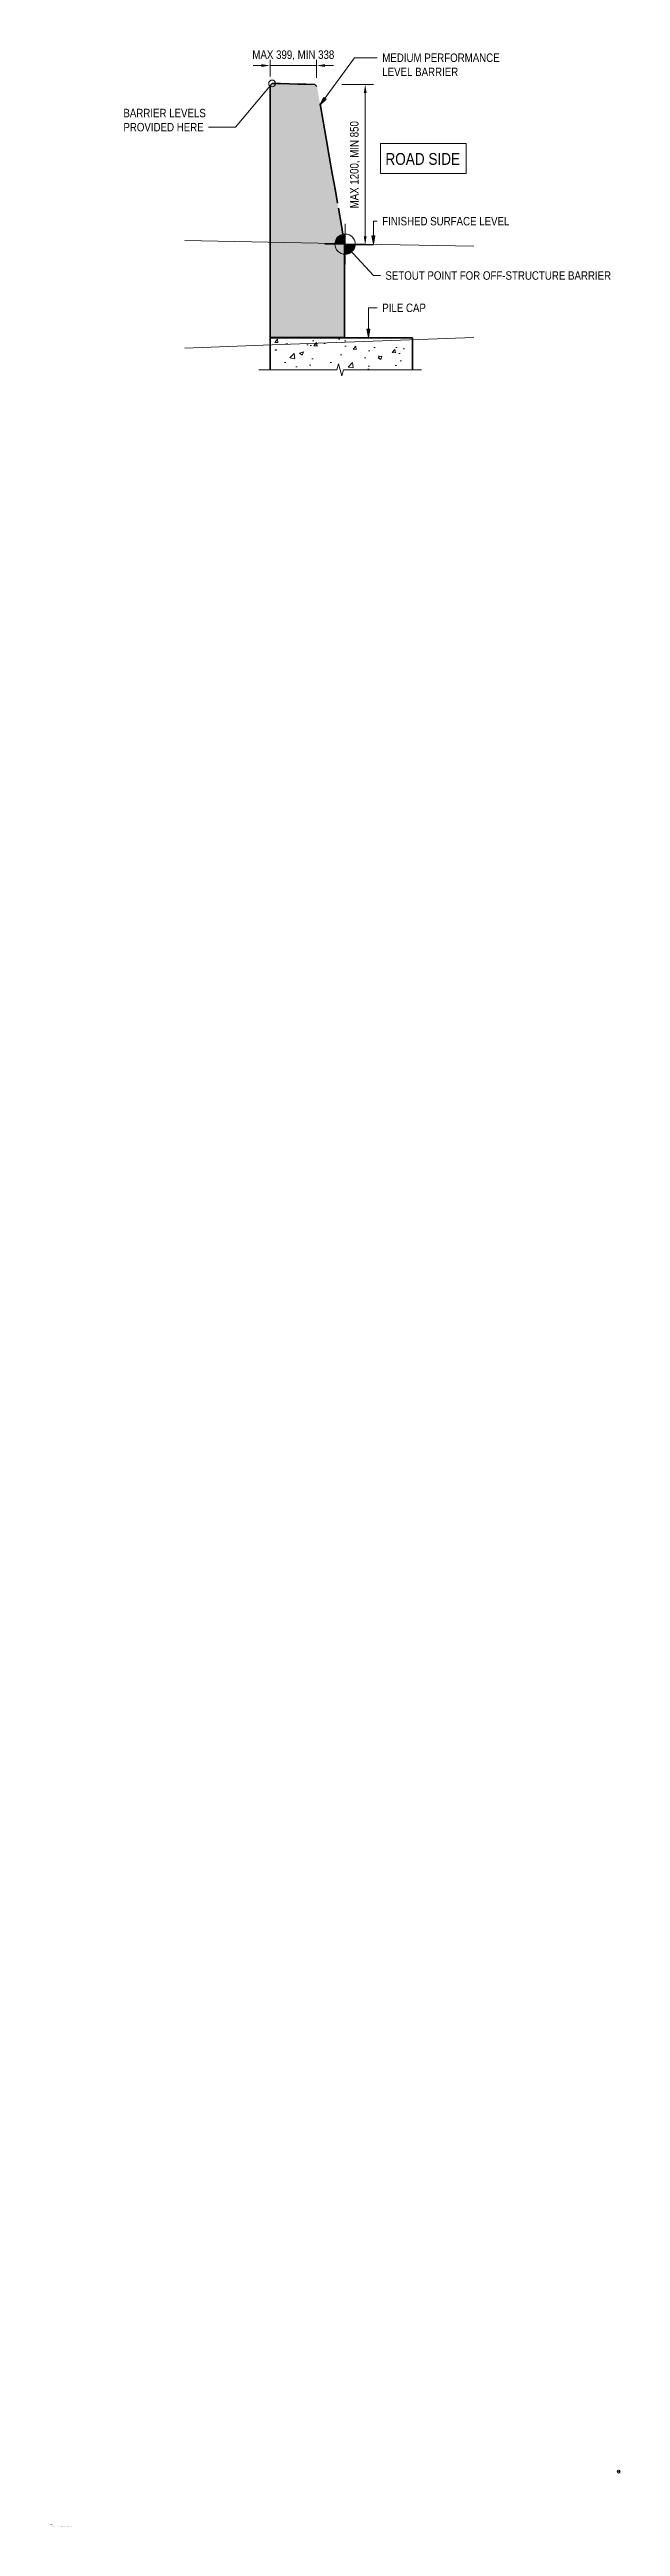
# Model space of a CAD drawing. Header units: metres. Extents: x 571 to 644, y 3 to 1695.
# Drawn here: x 639.33 to 643.55, y 2.66 to 20.96 of the extents above; entities that cross this region are included whole.
import ezdxf

# ---------------------------------------------------------------- set-up
doc = ezdxf.new("R2010")
doc.units = ezdxf.units.M
doc.linetypes.add('DASHED2', pattern=[9.525, 6.35, -3.175])
doc.layers.get('Defpoints').update_dxf_attribs({"color": 41})
for name, color, linetype, lineweight in [('D-BDGE', 7, 'Continuous', 13), ('D-BDGE-FNDN-PILE-CAP', 7, 'Continuous', 50), ('D-BDGE-GEN-MOD', 7, 'Continuous', 35), ('D-BDGE-LINE', 7, 'Continuous', 9), ('D-ENHA-GEN-LINE', 7, 'Continuous', 9), ('D-ENHA-TEXT', 7, 'Continuous', 9), ('D-ENHA-TEXT-DIMS', 7, 'Continuous', 9)]:
    doc.layers.add(name, color=color, linetype=linetype, lineweight=lineweight)
doc.styles.add('Arial Narrow_3', font='ARIALN.TTF', dxfattribs={"height": 0.0625})
doc.styles.add('Arial Narrow_4', font='ARIALN.TTF', dxfattribs={"height": 0.0875})
doc.styles.add('Arial Narrow_6', font='ARIALN.TTF', dxfattribs={"height": 0.0035})
doc.styles.add('Arial Narrow_7', font='ARIALN.TTF', dxfattribs={"height": 0.005})
doc.styles.add('Arial Narrow_8', font='ARIALN.TTF', dxfattribs={"height": 0.0025})
doc.dimstyles.new('Dimension_Standard_O__mm_', dxfattribs={"dimscale": 0.3048, "dimtxt": 0.063964, "dimasz": 0.205052, "dimexe": 0.19685, "dimexo": 0.123031, "dimgap": 0.123031, "dimtad": 1, "dimdec": 0, "dimlfac": 1000, "dimzin": 0, "dimdsep": 46, "dimtxsty": 'Arial Narrow_3', "dimsah": 1, "dimcen": 0.09, "dimaunit": 1, "dimadec": 4, "dimazin": 0, "dimtfac": 1, "dimtdec": 4, "dimtix": 1, "dimtmove": 0, "dimatfit": 3, "dimfxl": 1, "dimtvp": 1, "dimtfill": 1, "dimtolj": 1, "dimtzin": 0, "dimlwd": 18, "dimlwe": 18, "dimarcsym": 2})

# ---------------------------------------------------------------- blocks, each defined once
blk = doc.blocks.new('T2DPAA-T2D-PWA-SU-M3D-000101_dwg-40820706-DRG-2871111 - SECTION 7')
at = {"color": 9, "linetype": 'DASHED2', "lineweight": 18, "true_color": 0xc0c0c0}
for p, q in [((-1734.656, 18.751), (-1734.077, 18.774)), ((-1734.077, 18.774), (-1732.521, 18.831))]:
    blk.add_line(p, q, dxfattribs=at)
blk = doc.blocks.new('T2DPAA-T2D-PWA-SU-M3D-000100_SurveySurface_rvt-1-DRG-2871111 - SECTION 7')
at = {"color": 9, "linetype": 'DASHED2', "lineweight": 18, "true_color": 0xc0c0c0}
blk.add_blockref('T2DPAA-T2D-PWA-SU-M3D-000101_dwg-40820706-DRG-2871111 - SECTION 7', (0, 0), dxfattribs=at)
blk = doc.blocks.new('SC_DET_BREAK LINE - Std Break-6161156-DRG-2871111 - SECTION 7')
at = {"layer": 'D-BDGE-LINE', "lineweight": 13}
for p, q in [((-1733.534, 18.591), (-1734.109, 18.591)), ((-1733.522, 18.635), (-1733.534, 18.591)), ((-1733.497, 18.547), (-1733.522, 18.635)), ((-1733.484, 18.591), (-1733.497, 18.547)), ((-1732.909, 18.591), (-1733.484, 18.591))]:
    blk.add_line(p, q, dxfattribs=at)
blk = doc.blocks.new('DIMBLOCK7-DRG-2871111 - SECTION 7')
at = {"layer": 'D-ENHA-TEXT-DIMS', "color": 0, "lineweight": 18, "transparency": 16777216}
for p, q in [((640.96, 20.758), (640.96, 20.9)), ((641.303, 20.75), (641.303, 20.9)), ((640.897, 20.84), (640.835, 20.84)), ((641.303, 20.84), (640.96, 20.84)), ((641.366, 20.84), (641.428, 20.84))]:
    blk.add_line(p, q, dxfattribs=at)
at = {"layer": 'D-ENHA-TEXT-DIMS', "color": 0, "transparency": 16777216}
for points in [[(640.897, 20.85), (640.897, 20.83), (640.96, 20.84)], [(641.366, 20.85), (641.366, 20.83), (641.303, 20.84)]]:
    blk.add_solid(points, dxfattribs=at)
at = {"layer": 'Defpoints', "color": 0, "transparency": 16777216}
for p in [(640.96, 20.721), (641.303, 20.712)]:
    blk.add_point(p, dxfattribs=at)
at = {"layer": 'D-ENHA-TEXT-DIMS', "color": 0, "lineweight": 18, "transparency": 16777216, "insert": (641.132, 20.915), "char_height": 0.0625, "width": 0.72737, "attachment_point": 5, "style": 'Arial Narrow_3', "bg_fill": 3, "box_fill_scale": 1.1, "bg_fill_color": 256, "bg_fill_true_color": 13158600, "bg_fill_transparency": 0}
blk.add_mtext('\\A1;MAX 399, MIN 338', dxfattribs=at)
at = {"layer": 'Defpoints', "color": 0, "transparency": 16777216}
blk.add_point((640.96, 20.84), dxfattribs=at)
blk = doc.blocks.new('DIMBLOCK8-DRG-2871111 - SECTION 7')
at = {"layer": 'D-ENHA-TEXT-DIMS', "color": 0, "lineweight": 18, "transparency": 16777216}
for p, q in [((641.491, 20.7), (641.723, 20.7)), ((641.663, 19.578), (641.663, 20.637)), ((641.517, 19.515), (641.723, 19.515))]:
    blk.add_line(p, q, dxfattribs=at)
at = {"layer": 'D-ENHA-TEXT-DIMS', "color": 0, "transparency": 16777216}
for points in [[(641.652, 20.637), (641.673, 20.637), (641.663, 20.7)], [(641.652, 19.578), (641.673, 19.578), (641.663, 19.515)]]:
    blk.add_solid(points, dxfattribs=at)
at = {"layer": 'Defpoints', "color": 0, "transparency": 16777216}
for p in [(641.454, 20.7), (641.663, 20.7), (641.479, 19.515)]:
    blk.add_point(p, dxfattribs=at)
at = {"layer": 'D-ENHA-TEXT-DIMS', "color": 0, "lineweight": 18, "transparency": 16777216, "insert": (641.588, 20.107), "char_height": 0.0625, "width": 0.77488, "attachment_point": 5, "rotation": 90, "style": 'Arial Narrow_3', "bg_fill": 3, "box_fill_scale": 1.1, "bg_fill_color": 256, "bg_fill_true_color": 13158600, "bg_fill_transparency": 0}
blk.add_mtext('\\A1;MAX 1200\u200e, MIN 850', dxfattribs=at)

msp = doc.modelspace()

# ---------------------------------------------------------------- hatches: boundary and pattern name
at = {"layer": 'D-BDGE-FNDN-PILE-CAP', "lineweight": 9, "true_color": 0xc0c0c0}
h = msp.add_hatch(dxfattribs=at)
h.set_pattern_fill('FP_8', color=9, style=0, pattern_type=2)
h.set_pattern_definition([(50, (640.4066, 17.354), (0.289218, -0.025306), [0.03024, -0.33266]), (355, (640.4066, 17.354), (-0.05595, 0.3033), [0.02419, -0.26613]), (100.451, (640.4306, 17.352), (0.233273, 0.277996), [0.0257, -0.28272]), (46.184, (640.4066, 17.434), (0.43034, -0.06675), [0.04536, -0.49899]), (96.636, (640.4426, 17.429), (0.37687, 0.39279), [0.03855, -0.42408]), (351.184, (640.4066, 17.434), (0.37688, 0.39279), [0.03629, -0.39919]), (21, (640.4466, 17.414), (0.240687, -0.16235), [0.03024, -0.33266]), (326, (640.4466, 17.414), (0.09811, 0.292397), [0.02419, -0.26613]), (71.451, (640.4666, 17.401), (0.3388, 0.130048), [0.0257, -0.28272]), (37.5, (640.4066, 17.354), (0.004898, 0.13423), [0.00084, -0.26206, 0.00084, -0.26932, -0.26714]), (37.5, (640.4066, 17.354), (0.004898, 0.13423), [-0.53306, 0.00084, -0.2663]), (7.5, (640.4066, 17.354), (0.106079, 0.159037), [0.00084, -0.15319, 0.00084, -0.25602, -0.10181]), (7.5, (640.4066, 17.354), (0.106079, 0.159037), [-0.41089, 0.00084, -0.10098]), (327.5, (640.3166, 17.354), (0.215251, -0.0090994), [0.00084, -0.09997, 0.00084, -0.31368, -0.41734]), (327.5, (640.3166, 17.354), (0.215251, -0.0090994), [-0.41532, 0.00084, -0.4165]), (317.5, (640.2766, 17.354), (0.235153, 0.040369), [0.00084, -0.13021, 0.00084, -0.20803, -0.29637]), (317.5, (640.2766, 17.354), (0.235153, 0.040369), [-0.33992, 0.00084, -0.29553])])
h.paths.add_polyline_path([(641.4898, 18.5472), (641.5023, 18.591), (642.0111, 18.591), (642.0111, 18.8288), (640.961, 18.8287), (640.961, 18.591), (641.4523, 18.591), (641.4648, 18.6347), (641.4773, 18.591)])
at = {"layer": 'D-BDGE-GEN-MOD', "lineweight": 5, "true_color": 0xc0c0c0}
for points in [[(640.96, 18.8302), (641.51, 18.8302), (641.51, 19.5203), (641.4392, 19.5203), (641.4396, 19.5282), (641.4409, 19.5359), (641.4429, 19.5435), (641.4457, 19.5508), (641.4493, 19.5578), (641.4535, 19.5644), (641.4585, 19.5705), (641.464, 19.5761), (641.4701, 19.581), (641.4767, 19.5853), (641.4837, 19.5888), (641.491, 19.5916), (641.4988, 19.5937), (641.3066, 20.6845), (641.291, 20.7001), (640.975, 20.7078), (640.96, 20.6928), (640.96, 18.8746)], [(641.291, 20.7001), (641.291, 20.7005), (641.1864, 20.7031), (640.975, 20.7082), (640.9751, 20.7078), (641.2278, 20.7017)], [(641.3066, 20.6845), (641.3066, 20.685), (641.3066, 20.6846)]]:
    msp.add_hatch(color=9, dxfattribs=at).paths.add_polyline_path(points)
h = msp.add_hatch(color=9, dxfattribs=at)
h.paths.add_polyline_path([(641.4988, 19.5937), (641.4988, 19.5937), (641.4987, 19.5944)])
h.paths.add_polyline_path([(641.4649, 19.7867), (641.4642, 19.7908), (641.4648, 19.787)])
at = {"layer": 'D-ENHA-GEN-LINE', "lineweight": 5}
for points in [[(641.5142, 19.5203), (641.5142, 19.5953), (641.5064, 19.5949), (641.4986, 19.5937), (641.491, 19.5916), (641.4837, 19.5888), (641.4767, 19.5853), (641.4701, 19.581), (641.464, 19.5761), (641.4585, 19.5705), (641.4535, 19.5644), (641.4493, 19.5578), (641.4457, 19.5508), (641.4429, 19.5435), (641.4409, 19.5359), (641.4396, 19.5282), (641.4392, 19.5203), (641.5063, 19.5203)], [(641.5142, 19.4453), (641.5221, 19.4457), (641.5298, 19.447), (641.5374, 19.449), (641.5447, 19.4518), (641.5517, 19.4554), (641.5583, 19.4596), (641.5644, 19.4646), (641.57, 19.4701), (641.5749, 19.4762), (641.5792, 19.4828), (641.5827, 19.4898), (641.5856, 19.4971), (641.5876, 19.5047), (641.5888, 19.5125), (641.5892, 19.5203), (641.5142, 19.5203), (641.5142, 19.451)]]:
    msp.add_hatch(color=256, dxfattribs=at).paths.add_polyline_path(points)
at = {"layer": 'D-ENHA-TEXT'}
for points in [[(641.328, 20.5475), (641.3738, 20.5914), (641.356, 20.6044)], [(641.5112, 19.5187), (641.5455, 19.4654), (641.5617, 19.4803)], [(641.7239, 19.5195), (641.7349, 19.582), (641.7129, 19.582)], [(641.6866, 18.8306), (641.6976, 18.8931), (641.6755, 18.8931)]]:
    msp.add_hatch(color=256, dxfattribs=at).paths.add_polyline_path(points)

# ---------------------------------------------------------------- linework, layer by layer
at = {"layer": 'D-BDGE', "lineweight": 18}
for p, q in [((640.3312, 19.5465), (641.4394, 19.5247)), ((641.5142, 19.5233), (642.4653, 19.5046))]:
    msp.add_line(p, q, dxfattribs=at)
at = {"layer": 'D-BDGE', "lineweight": 50}
msp.add_line((643.5268, 3.0623), (643.5428, 3.0623), dxfattribs=at)
msp.add_line((643.5268, 3.0623), (643.5428, 3.0623), dxfattribs=at)
for start, end in [(0, 180), (180, 0)]:
    msp.add_arc((643.5348, 3.0623), 0.008, start, end, dxfattribs=at)
at = {"layer": 'D-BDGE-FNDN-PILE-CAP'}
for p, q in [((642.0111, 18.8288), (640.961, 18.8287)), ((640.961, 18.8287), (640.961, 18.591)), ((640.961, 18.8287), (640.9611, 18.8287)), ((642.0111, 18.8146), (642.0111, 18.8288)), ((642.0111, 18.8288), (642.0111, 18.8288)), ((642.0111, 18.591), (642.0111, 18.8146))]:
    msp.add_line(p, q, dxfattribs=at)
at = {"layer": 'D-BDGE-GEN-MOD'}
for p, q in [((640.975, 20.7078), (640.96, 20.6928)), ((640.96, 20.6928), (640.96, 18.8302)), ((640.975, 20.7078), (640.975, 20.7082)), ((641.291, 20.7001), (641.291, 20.7005)), ((641.3066, 20.6845), (641.291, 20.7001)), ((641.51, 18.8302), (641.51, 19.5203)), ((640.96, 18.8302), (641.51, 18.8302)), ((641.51, 18.8302), (641.51, 18.8302))]:
    msp.add_line(p, q, dxfattribs=at)
at = {"layer": 'D-BDGE-GEN-MOD', "flags": 128}
for points in [[(641.1646, 20.7032), (641.1014, 20.7047), (641.0382, 20.7063), (640.9751, 20.7078)], [(641.291, 20.7001), (641.2278, 20.7017), (641.1647, 20.7032)], [(641.4586, 19.8222), (641.4422, 19.915), (641.4196, 20.0432), (641.397, 20.1715), (641.3744, 20.2998), (641.3518, 20.428), (641.3292, 20.5563)], [(641.4988, 19.5937), (641.4874, 19.6585), (641.4648, 19.7867)]]:
    msp.add_lwpolyline(points, dxfattribs=at)
at = {"layer": 'D-ENHA-GEN-LINE'}
for q in [(641.5142, 19.6703), (641.3642, 19.5203), (641.5142, 19.3703), (641.6642, 19.5203)]:
    msp.add_line((641.5142, 19.5203), q, dxfattribs=at)
msp.add_circle((641.5142, 19.5203), 0.075, dxfattribs=at)
for start, end in [(90, 180), (270, 0)]:
    msp.add_arc((641.5142, 19.5203), 0.075, start, end, dxfattribs=at)
at = {"layer": 'D-ENHA-TEXT'}
for p, q in [((641.328, 20.5475), (641.5846, 20.8978)), ((641.5846, 20.8978), (641.7512, 20.8978)), ((641.356, 20.6044), (641.328, 20.5475)), ((641.328, 20.5475), (641.3738, 20.5914)), ((641.3738, 20.5914), (641.356, 20.6044)), ((640.5616, 20.3849), (640.5068, 20.3849)), ((640.7058, 20.3849), (640.5616, 20.3849)), ((641.7239, 19.6901), (641.7512, 19.6901)), ((641.7239, 19.5195), (641.7239, 19.6901)), ((641.7349, 19.582), (641.7129, 19.582)), ((641.7129, 19.582), (641.7239, 19.5195)), ((641.7239, 19.5195), (641.7349, 19.582)), ((641.7239, 19.2887), (641.7745, 19.2887)), ((641.6866, 19.0499), (641.7512, 19.0499)), ((641.6866, 18.8306), (641.6866, 19.0499)), ((641.6976, 18.8931), (641.6755, 18.8931)), ((641.6755, 18.8931), (641.6866, 18.8306)), ((641.6866, 18.8306), (641.6976, 18.8931))]:
    msp.add_line(p, q, dxfattribs=at)
at = {"layer": 'D-ENHA-TEXT', "lineweight": 18, "flags": 128}
msp.add_lwpolyline([(641.7745, 20.2628), (642.4085, 20.2628), (642.4085, 20.0423), (641.7745, 20.0423)], close=True, dxfattribs=at)

# ---------------------------------------------------------------- block references
at = {"lineweight": 5}
msp.add_blockref('T2DPAA-T2D-PWA-SU-M3D-000100_SurveySurface_rvt-1-DRG-2871111 - SECTION 7', (2374.9866, 0), dxfattribs=at)
at = {"layer": 'D-BDGE-LINE'}
msp.add_blockref('SC_DET_BREAK LINE - Std Break-6161156-DRG-2871111 - SECTION 7', (2374.9866, 0), dxfattribs=at)

# ---------------------------------------------------------------- texts
at = {"layer": 'D-ENHA-TEXT', "insert": (639.3323, 2.6601), "char_height": 0.0035, "attachment_point": 1, "style": 'Arial Narrow_6', "bg_fill": 3, "box_fill_scale": 1, "bg_fill_color": 256, "bg_fill_true_color": 13158600, "bg_fill_transparency": 0}
msp.add_mtext('1.', dxfattribs=at)

# ---------------------------------------------------------------- next in the draw order: texts
at = {"layer": 'D-ENHA-TEXT', "attachment_point": 1, "bg_fill": 3, "box_fill_scale": 1, "bg_fill_color": 256, "bg_fill_transparency": 0}
for s, insert, char_height, style in [('MEDIUM PERFORMANCE ', (641.7887, 20.9291), 0.0625, 'Arial Narrow_3'), ('FINISHED SURFACE LEVEL', (641.7887, 19.7214), 0.0625, 'Arial Narrow_3'), ('PILE CAP', (641.7887, 19.0811), 0.0625, 'Arial Narrow_3'), ('2871111', (643.5294, 3.0599), 0.0025, 'Arial Narrow_8')]:
    msp.add_mtext(s, dxfattribs=dict(at, insert=insert, char_height=char_height, style=style))
at = {"layer": 'D-ENHA-TEXT', "attachment_point": 1, "bg_fill": 3, "box_fill_scale": 1, "bg_fill_color": 256, "bg_fill_true_color": 13158600, "bg_fill_transparency": 0}
for s, insert, char_height, style in [('BARRIER LEVELS ', (639.8773, 20.5203), 0.0625, 'Arial Narrow_3'), ('FOR GENERAL NOTES REFER TO SHEET No. 2871005 TO 2871008.', (639.3403, 2.6601), 0.0035, 'Arial Narrow_6')]:
    msp.add_mtext(s, dxfattribs=dict(at, insert=insert, char_height=char_height, style=style))
at = {"layer": 'D-ENHA-TEXT', "lineweight": 18, "insert": (641.812, 20.1937), "char_height": 0.0875, "attachment_point": 1, "style": 'Arial Narrow_4', "bg_fill": 3, "box_fill_scale": 1, "bg_fill_color": 256, "bg_fill_true_color": 13158600, "bg_fill_transparency": 0}
msp.add_mtext('ROAD SIDE', dxfattribs=at)

# ---------------------------------------------------------------- next in the draw order: dimensions: what is measured, and where the dimension line sits
at = {"layer": 'D-ENHA-TEXT-DIMS', "lineweight": 18}
dim = msp.add_linear_dim(base=(640.96, 20.8399), p1=(641.3031, 20.7124), p2=(640.96, 20.7206), text='MAX 399, MIN 338', dimstyle='Dimension_Standard_O__mm_', override={"dimpost": '<>', "dimfxl": 0.343218}, dxfattribs=at)
dim.commit()
dim.dimension.update_dxf_attribs({"geometry": 'DIMBLOCK7-DRG-2871111 - SECTION 7', "text_midpoint": (641.1316, 20.915)})

# ---------------------------------------------------------------- next in the draw order: linework, layer by layer
at = {"layer": 'D-ENHA-TEXT'}
msp.add_line((640.9754, 20.7078), (640.7058, 20.3849), dxfattribs=at)
msp.add_circle((640.9754, 20.7078), 0.025, dxfattribs=at)

# ---------------------------------------------------------------- next in the draw order: texts
at = {"layer": 'D-ENHA-TEXT', "attachment_point": 1, "bg_fill": 3, "box_fill_scale": 1, "bg_fill_color": 256, "bg_fill_transparency": 0}
for s, insert, char_height, style in [('LEVEL BARRIER', (641.7887, 20.8249), 0.0625, 'Arial Narrow_3'), ('6', (643.5329, 3.0685), 0.005, 'Arial Narrow_7')]:
    msp.add_mtext(s, dxfattribs=dict(at, insert=insert, char_height=char_height, style=style))
at = {"layer": 'D-ENHA-TEXT', "attachment_point": 1, "bg_fill": 3, "box_fill_scale": 1, "bg_fill_color": 256, "bg_fill_true_color": 13158600, "bg_fill_transparency": 0}
for s, insert, char_height, style in [('PROVIDED HERE', (639.8773, 20.4161), 0.0625, 'Arial Narrow_3'), ('NOTES', (639.3323, 2.6712), 0.005, 'Arial Narrow_7')]:
    msp.add_mtext(s, dxfattribs=dict(at, insert=insert, char_height=char_height, style=style))

# ---------------------------------------------------------------- next in the draw order: texts
at = {"layer": 'D-ENHA-TEXT', "insert": (643.5281, 3.0522), "char_height": 0.0025, "attachment_point": 1, "style": 'Arial Narrow_8', "bg_fill": 3, "box_fill_scale": 1, "bg_fill_color": 256, "bg_fill_transparency": 0}
msp.add_mtext('SIMILAR AND ', dxfattribs=at)

# ---------------------------------------------------------------- next in the draw order: dimensions: what is measured, and where the dimension line sits
at = {"layer": 'D-ENHA-TEXT-DIMS', "lineweight": 18}
dim = msp.add_linear_dim(base=(641.6628, 20.6999), p1=(641.4793, 19.515), p2=(641.4539, 20.6999), angle=90, text='MAX 1200\u200e, MIN 850', dimstyle='Dimension_Standard_O__mm_', override={"dimpost": '<>', "dimfxl": 1.185174}, dxfattribs=at)
dim.commit()
dim.dimension.update_dxf_attribs({"geometry": 'DIMBLOCK8-DRG-2871111 - SECTION 7', "text_midpoint": (641.5877, 20.1075)})

# ---------------------------------------------------------------- next in the draw order: linework, layer by layer
at = {"layer": 'D-ENHA-TEXT'}
for p, q in [((641.5112, 19.5187), (641.5455, 19.4654)), ((641.5617, 19.4803), (641.5112, 19.5187)), ((641.5112, 19.5187), (641.7239, 19.2887)), ((641.5455, 19.4654), (641.5617, 19.4803))]:
    msp.add_line(p, q, dxfattribs=at)

# ---------------------------------------------------------------- next in the draw order: texts
at = {"layer": 'D-ENHA-TEXT', "insert": (643.5281, 3.0481), "char_height": 0.0025, "attachment_point": 1, "style": 'Arial Narrow_8', "bg_fill": 3, "box_fill_scale": 1, "bg_fill_color": 256, "bg_fill_transparency": 0}
msp.add_mtext('MIRRORED', dxfattribs=at)

# ---------------------------------------------------------------- next in the draw order: texts
at = {"layer": 'D-ENHA-TEXT', "insert": (641.812, 19.3199), "char_height": 0.0625, "attachment_point": 1, "style": 'Arial Narrow_3', "bg_fill": 3, "box_fill_scale": 1, "bg_fill_color": 256, "bg_fill_transparency": 0}
msp.add_mtext('SETOUT POINT FOR OFF-STRUCTURE BARRIER', dxfattribs=at)

doc.saveas('drawing.dxf')
